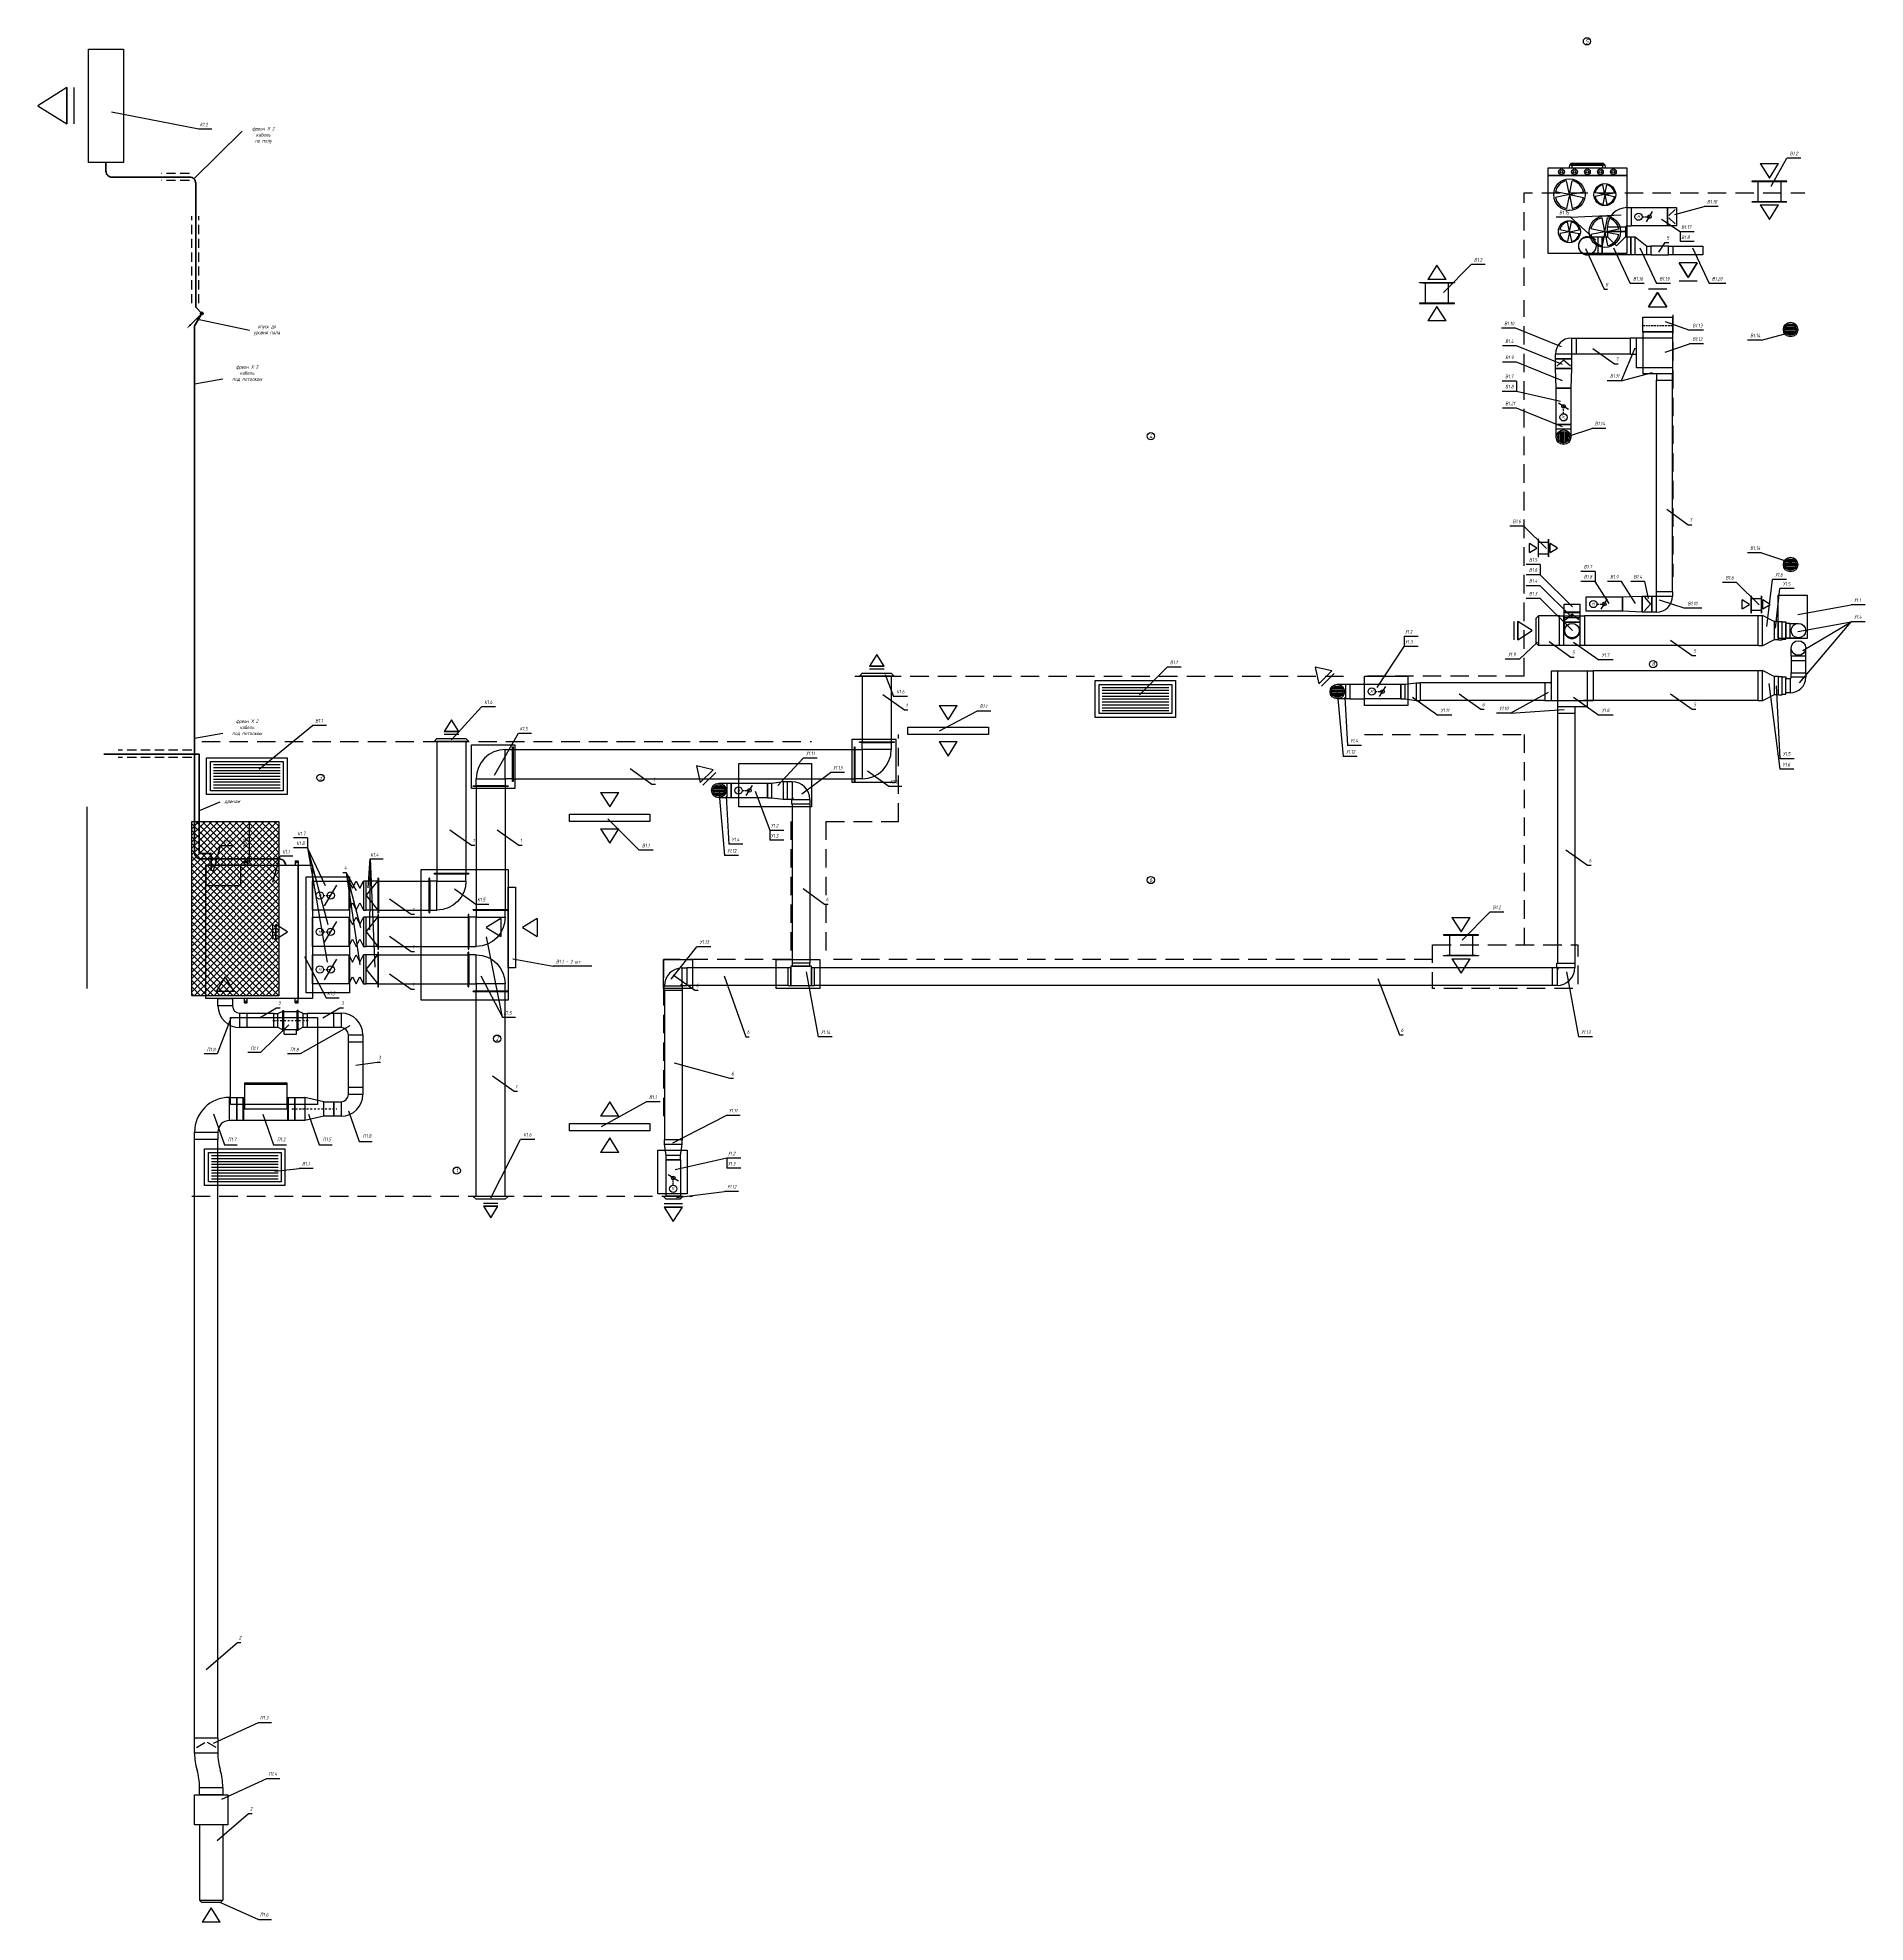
# Model space of a CAD drawing. Header units: millimetres. Extents: x -20430 to 47536, y -37310 to 23105.
# Drawn here: x 3390 to 15982, y -25173 to -12191 of the extents above; entities that cross this region are included whole.
import ezdxf
from ezdxf.enums import TextEntityAlignment as Align

# ---------------------------------------------------------------- set-up
doc = ezdxf.new("R2010")
doc.units = ezdxf.units.MM
doc.linetypes.add('DASHDOT', pattern=[25.4, 12.7, -6.35, 0, -6.35])
doc.linetypes.add('DASHED', pattern=[19.05, 12.7, -6.35])
for name, color, linetype in [('01 Черновое', 7, 'Continuous'), ('02 ОВиК', 7, 'Continuous'), ('07 Номера помещений', 7, 'Continuous'), ('08 Размеры', 7, 'Continuous')]:
    doc.layers.add(name, color=color, linetype=linetype)
doc.layers.add('04 Мебель', color=5, linetype='Continuous', plot=False)
doc.layers.add('100 noprint', color=2, linetype='Continuous', plot=False)
doc.styles.get("Standard").update_dxf_attribs({"font": 'Ubuntu-R.ttf'})
doc.styles.add('ГОСТ-ISOCPEUR', font='isocpeui.ttf', dxfattribs={"width": 0.8})
doc.dimstyles.new('ISO-25', dxfattribs={"dimtxt": 2.5, "dimasz": 2.5, "dimexe": 1.25, "dimexo": 0.625, "dimtad": 1, "dimtxsty": 'Standard', "dimcen": 2.5, "dimadec": 0, "dimazin": 0, "dimtfac": 1, "dimtmove": 0, "dimatfit": 3, "dimfxl": 1, "dimarcsym": 0})

# ---------------------------------------------------------------- blocks, each defined once
blk = doc.blocks.new('Решотка приток1')
at = {"color": 0, "linetype": 'Continuous', "lineweight": -2}
for p, q in [((-125, 0), (125, 0)), ((-125, -50), (125, -50)), ((-125, -50), (0, -250)), ((0, -250), (125, -50))]:
    blk.add_line(p, q, dxfattribs=at)
at = {"color": 0}
for p, q in [((-125, 0), (125, 0)), ((-125, -50), (0, -250)), ((125, -50), (-125, -50)), ((0, -250), (125, -50))]:
    blk.add_line(p, q, dxfattribs=at)
blk = doc.blocks.new('поворот 200х150')
at = {"color": 0}
for points in [[(50, -100), (0, -100), (0, 100), (50, 100)], [(50, 120), (52, 120), (52, -120), (50, -120)], [(0, -100), (0, -150), (-200, -150), (-200, -100)], [(-220, -152), (-220, -150), (20, -150), (20, -152)]]:
    blk.add_lwpolyline(points, close=True, dxfattribs=at)
blk.add_arc((0, -100), 200, 90, 180, dxfattribs=at)
blk = doc.blocks.new('*D156')
at = {"layer": '08 Размеры', "color": 0, "lineweight": -2}
for p, q in [((4521, -17590), (4860, -17590)), ((4850, -17870), (4850, -17610)), ((4549, -17890), (4860, -17890))]:
    blk.add_line(p, q, dxfattribs=at)
at = {"layer": '08 Размеры', "color": 0}
for points in [[(4853, -17610), (4846, -17610), (4850, -17590)], [(4846, -17870), (4853, -17870), (4850, -17890)]]:
    blk.add_solid(points, dxfattribs=at)
at = {"layer": 'Defpoints', "color": 0}
for p in [(4521, -17590), (4850, -17590), (4549, -17890)]:
    blk.add_point(p, dxfattribs=at)
at = {"layer": '08 Размеры', "color": 0, "insert": (4817, -17740), "char_height": 25, "attachment_point": 5, "rotation": 90}
blk.add_mtext('300', dxfattribs=at)
blk = doc.blocks.new('дроссель d200')
at = {"color": 0}
blk.add_line((-118, 29), (-32, 171), dxfattribs=at)
at = {"color": 0, "linetype": 'DASHED'}
blk.add_line((-125, 100), (-75, 100), dxfattribs=at)
at = {"color": 0, "flags": 128}
blk.add_lwpolyline([(-200, 0), (-200, 200), (50, 200), (50, 0)], close=True, dxfattribs=at)
at = {"color": 0}
for centre in [(-150, 100), (-75, 100)]:
    blk.add_circle(centre, 25, dxfattribs=at)
at = {"color": 0, "style": 'ГОСТ-ISOCPEUR', "width": 0.8}
blk.add_text('M', height=20, dxfattribs=at).set_placement((-150, 100), align=Align.MIDDLE_CENTER)
blk = doc.blocks.new('решетка переточная')
at = {"color": 0, "linetype": 'ByBlock', "lineweight": -2}
for p, q in [((2776, 6699), (2714, 6599)), ((2839, 6599), (2776, 6699)), ((2676, 6577), (2876, 6577)), ((2696, 6437), (2696, 6577)), ((2839, 6599), (2714, 6599)), ((2856, 6437), (2856, 6577)), ((2776, 6415), (2714, 6315)), ((2839, 6315), (2776, 6415)), ((2839, 6315), (2714, 6315))]:
    blk.add_line(p, q, dxfattribs=at)
for points in [[(2656, 6577), (2656, 6579), (2896, 6579), (2896, 6577)], [(2656, 6437), (2656, 6435), (2896, 6435), (2896, 6437)]]:
    blk.add_lwpolyline(points, close=True, dxfattribs=at)
blk = doc.blocks.new('Решотка вытяжная2')
at = {"color": 0, "lineweight": -2}
for p, q in [((-125, 0), (125, 0)), ((-125, 0), (125, 0)), ((-125, -250), (0, -50)), ((0, -50), (-125, -250)), ((-125, -250), (125, -250)), ((-125, -250), (125, -250)), ((0, -50), (125, -250)), ((125, -250), (0, -50))]:
    blk.add_line(p, q, dxfattribs=at)
blk = doc.blocks.new('тройник 122х60')
at = {"layer": '02 ОВиК', "color": 0, "flags": 128}
for points in [[(-185, -122), (-163, -122), (-163, 0), (-185, 0)], [(-163, 0), (-163, -133), (-22, -133), (-22, 0)], [(-22, -122), (0, -122), (0, 0), (-22, 0)], [(-153.5, -133), (-153.5, -155), (-31.5, -155), (-31.5, -133)]]:
    blk.add_lwpolyline(points, close=True, dxfattribs=at)
blk = doc.blocks.new('поворот 122х60 горизонтальный')
at = {"color": 0}
for points in [[(31, 31), (-1, 31), (-1, 155), (31, 155)], [(-124, 0), (-124, 32), (0, 32), (0, 0)]]:
    blk.add_lwpolyline(points, close=True, dxfattribs=at)
for radius in [122, 10]:
    blk.add_arc((-1, 32), radius, 90, 180, dxfattribs=at)
blk = doc.blocks.new('поворот d100 x 90')
at = {"color": 0}
for points in [[(-137, 107), (-137, 137), (-37, 137), (-37, 107)], [(0, 0), (-30, 0), (-30, 100), (0, 100)]]:
    blk.add_lwpolyline(points, close=True, dxfattribs=at)
for radius in [107, 7]:
    blk.add_arc((-30, 107), radius, 180, 270, dxfattribs=at)
blk = doc.blocks.new('тройник 204х60')
at = {"color": 0}
for p, q in [((0, 0), (288, 0)), ((0, -204), (0, 0)), ((42, 0), (42, -248)), ((246, 0), (246, -248)), ((288, 0), (288, -204)), ((0, -204), (288, -204)), ((246, -248), (42, -248))]:
    blk.add_line(p, q, dxfattribs=at)
blk = doc.blocks.new('переход d100 на 110х55')
at = {"color": 0, "linetype": 'Continuous', "lineweight": -2}
for p, q in [((0, 55), (137, 50)), ((0, -55), (0, 55)), ((137, 50), (137, -50)), ((137, -50), (0, -55))]:
    blk.add_line(p, q, dxfattribs=at)
blk = doc.blocks.new('клапан 110х55')
at = {"color": 0, "lineweight": -2}
for p in [(50, 47), (50, -47)]:
    blk.add_line(p, (10, 0), dxfattribs=at)
at = {"color": 0, "lineweight": -2, "flags": 128}
blk.add_lwpolyline([(66, -55), (0, -55), (0, 55), (66, 55)], close=True, dxfattribs=at)
blk = doc.blocks.new('решетка d100')
at = {"color": 0, "linetype": 'Continuous', "lineweight": -2}
for p, q in [((-40, 0), (40, 0)), ((-39, 10), (39, 10)), ((-35, 20), (35, 20)), ((-26, 30), (26, 30)), ((-39, -10), (39, -10)), ((-35, -20), (35, -20)), ((-26, -30), (26, -30))]:
    blk.add_line(p, q, dxfattribs=at)
for radius in [50, 40]:
    blk.add_circle((0, 0), radius, dxfattribs=at)
blk = doc.blocks.new('переход d200 на 200х150')
at = {"color": 0}
for p, q in [((100, 100), (20, 100)), ((20, 0), (100, 100)), ((20, 0), (100, -100)), ((100, -100), (20, -100))]:
    blk.add_line(p, q, dxfattribs=at)
for points in [[(0, -100), (20, -100), (20, 100), (0, 100)], [(100, -120), (102, -120), (102, 120), (100, 120)]]:
    blk.add_lwpolyline(points, close=True, dxfattribs=at)
blk = doc.blocks.new('переход d100 на 120х60')
at = {"color": 0}
for p, q in [((0, -50), (0, 50)), ((0, 50), (30, 50)), ((30, 50), (107, 61)), ((30, -50), (30, 50)), ((107, 61), (107, -61)), ((107, 61), (137, 61)), ((137, -61), (137, 61)), ((0, -50), (30, -50)), ((30, -50), (107, -61)), ((107, -61), (137, -61))]:
    blk.add_line(p, q, dxfattribs=at)
blk = doc.blocks.new('дроссель d100')
at = {"color": 0}
for p, q in [((0, 0), (0, 100)), ((0, 100), (250, 100)), ((250, 0), (0, 0)), ((103, 15), (147, 85)), ((250, 100), (250, 0))]:
    blk.add_line(p, q, dxfattribs=at)
at = {"color": 0, "linetype": 'DASHED'}
blk.add_line((75, 50), (125, 50), dxfattribs=at)
at = {"color": 0}
for centre, radius in [((50, 50), 25), ((125, 50), 12.5)]:
    blk.add_circle(centre, radius, dxfattribs=at)
at = {"color": 0, "style": 'ГОСТ-ISOCPEUR', "width": 0.8}
blk.add_text('M', height=20, dxfattribs=at).set_placement((50, 50), align=Align.MIDDLE_CENTER)
blk = doc.blocks.new('поворот 110х50 горизонтальный')
at = {"color": 0, "lineweight": -2}
for p, q in [((111, 143), (111, 0)), ((111, 143), (143, 143)), ((143, 143), (143, 32)), ((143, 32), (0, 32)), ((0, 0), (0, 32)), ((111, 0), (0, 0))]:
    blk.add_line(p, q, dxfattribs=at)
blk.add_arc((111, 32), 111, 90, 180, dxfattribs=at)
blk = doc.blocks.new('поворот d125 x 90')
at = {"color": 0}
for p, q in [((134, 164), (164, 164)), ((134, 164), (134, 39)), ((164, 164), (164, 39)), ((0, 0), (0, 30)), ((125, 30), (0, 30)), ((125, 0), (0, 0)), ((125, 0), (125, 30)), ((134, 39), (164, 39))]:
    blk.add_line(p, q, dxfattribs=at)
for radius in [134, 9]:
    blk.add_arc((134, 30), radius, 90, 180, dxfattribs=at)
blk = doc.blocks.new('поворот d150 x 90')
at = {"color": 0, "flags": 128}
for points in [[(80, 130), (80, 290), (130, 290), (130, 130)], [(0, 0), (-160, 0), (-160, 50), (0, 50)]]:
    blk.add_lwpolyline(points, close=True, dxfattribs=at)
at = {"color": 0}
for radius in [240, 80]:
    blk.add_arc((80, 50), radius, 90, 180, dxfattribs=at)
blk = doc.blocks.new('АП 500х200')
at = {"color": 0, "lineweight": -2}
for p, q in [((-507, 207), (-47, 207)), ((-507, 187), (-47, 187)), ((-507, 167), (-47, 167)), ((-507, 147), (-47, 147)), ((-507, 127), (-47, 127)), ((-507, 107), (-47, 107)), ((-507, 87), (-47, 87)), ((-507, 67), (-47, 67)), ((-507, 47), (-47, 47))]:
    blk.add_line(p, q, dxfattribs=at)
for points in [[(-554, 0), (-554, 254), (0, 254), (0, 0)], [(-527, 27), (-527, 227), (-27, 227), (-27, 27)]]:
    blk.add_lwpolyline(points, close=True, dxfattribs=at)
blk = doc.blocks.new('АП 500х200 разрез')
at = {"color": 0}
for p, q in [((-339.5, 200), (-214.5, 200)), ((-339.5, 200), (-277, 100)), ((-277, 100), (-214.5, 200)), ((-339.5, -50), (-214.5, -50)), ((-339.5, -50), (-277, -150)), ((-277, -150), (-214.5, -50))]:
    blk.add_line(p, q, dxfattribs=at)
at = {"color": 0, "flags": 128}
blk.add_lwpolyline([(-554, 0), (-554, 50), (0, 50), (0, 0)], close=True, dxfattribs=at)

msp = doc.modelspace()

# ---------------------------------------------------------------- hatches: boundary and pattern name
h = msp.add_hatch(color=256)
edge = h.paths.add_edge_path()
edge.add_arc((4521.2, -14090.5), 10, 0, 360)
at = {"layer": '100 noprint', "lineweight": -2, "ltscale": 10}
h = msp.add_hatch(dxfattribs=at)
h.set_pattern_fill('ANSI37', color=256, scale=10, style=0)
h.paths.add_polyline_path([(4451.2, -17590.5), (5051.2, -17590.5), (5051.2, -18790.5), (4451.2, -18790.5)])

# ---------------------------------------------------------------- linework, layer by layer
at = {"linetype": 'ByBlock', "lineweight": -2}
msp.add_lwpolyline([(4444.8, -14167), (4521.2, -14090.5)], dxfattribs=at)
msp.add_circle((4521.2, -14090.5), 10)
msp.add_solid([(4449.5, -14171.7), (4416.5, -14195.3), (4440, -14162.3)])
at = {"layer": '01 Черновое', "color": 1, "linetype": 'DASHED', "ltscale": 10}
for p, q in [((13631.2, -16590.5), (13631.2, -14000.5)), ((14656.2, -14100.5), (14656.2, -15905.5)), ((9021.2, -16590.5), (12431.2, -16590.5)), ((13631.2, -16590.5), (12531.2, -16590.5)), ((9321.2, -17590.5), (9321.2, -16990.5)), ((12531.2, -16990.5), (13631.2, -16990.5)), ((13631.2, -16990.5), (13631.2, -18440.5)), ((4521.2, -17040.5), (8721.2, -17040.5)), ((8579.2, -17590.5), (8579.2, -18540.5)), ((8821.2, -17590.5), (8821.2, -18540.5)), ((8821.2, -17590.5), (9321.2, -17590.5)), ((7701.2, -18540.5), (7701.2, -19670.5)), ((8579.2, -18540.5), (7701.2, -18540.5)), ((13001.2, -18540.5), (8821.2, -18540.5)), ((4451.2, -20170.5), (7901.2, -20170.5))]:
    msp.add_line(p, q, dxfattribs=at)
at = {"layer": '01 Черновое', "color": 1, "linetype": 'DASHED', "ltscale": 10, "flags": 128}
msp.add_lwpolyline([(13631.2, -13900.5), (13631.2, -13261), (15566.2, -13261)], dxfattribs=at)
msp.add_lwpolyline([(13001.2, -18440.5), (14001.2, -18440.5), (14001.2, -18740.5), (13001.2, -18740.5)], close=True, dxfattribs=at)
at = {"layer": '02 ОВиК'}
for p, q in [((4800.1, -12835.2), (4467.1, -13164.7)), ((15334.3, -13214.4), (15442, -13022.2)), ((15538.9, -13022.2), (15442, -13022.2)), ((14668.6, -13408.9), (14871.4, -13355.3)), ((14968.3, -13355.3), (14871.4, -13355.3)), ((13950.1, -13428.4), (13853.2, -13428.4)), ((13950.1, -13428.4), (14300.5, -13410.6)), ((13950.1, -13428.4), (14125.1, -13586.1)), ((14577.1, -13440.5), (14707, -13526.3)), ((14707, -13526.3), (14803.9, -13526.3)), ((14707, -13526.3), (14707, -13596.3)), ((14803.9, -13596.3), (14707, -13596.3)), ((13075.1, -13947.2), (13266, -13754.9)), ((13362.9, -13754.9), (13266, -13754.9)), ((14247.9, -13639.1), (14362.4, -13884.9)), ((14429.4, -13639.1), (14543.8, -13884.9)), ((14790.8, -13639.1), (14905.2, -13884.9)), ((14459.3, -13884.9), (14362.4, -13884.9)), ((14640.7, -13884.9), (14543.8, -13884.9)), ((15021.6, -13884.9), (14905.2, -13884.9)), ((4483, -14128.7), (4850.7, -14206.1)), ((14603.5, -14147.5), (14771.4, -14207.1)), ((13571.4, -14192.7), (13474.5, -14192.7)), ((13888, -14321.8), (13571.4, -14192.7)), ((14868.3, -14207.1), (14771.4, -14207.1)), ((15266.2, -14274.8), (15169.3, -14274.8)), ((15266.2, -14274.8), (15481, -14217.7)), ((13578.3, -14314.4), (13481.4, -14314.4)), ((13894.9, -14443.5), (13578.3, -14314.4)), ((14395.1, -14330.6), (14300.3, -14554.6)), ((14603.5, -14357.1), (14771.4, -14300)), ((14868.3, -14300), (14771.4, -14300)), ((13578.3, -14425.8), (13481.4, -14425.8)), ((13894.9, -14555), (13578.3, -14425.8)), ((14300.3, -14554.6), (14515.1, -14497.5)), ((4471.2, -14575.5), (4664.8, -14540.7)), ((13577.9, -14557.5), (13481, -14557.5)), ((13577.9, -14627.5), (13481, -14627.5)), ((13577.9, -14557.5), (13577.9, -14627.5)), ((13883.1, -14697.1), (13577.9, -14627.5)), ((14300.3, -14554.6), (14203.4, -14554.6)), ((13578.3, -14743.7), (13481.4, -14743.7)), ((13894.9, -14872.8), (13578.3, -14743.7)), ((13930.4, -14939.4), (14098.3, -14882.3)), ((14195.2, -14882.3), (14098.3, -14882.3)), ((13629.3, -15556), (13532.4, -15556)), ((13785.3, -15710.3), (13629.3, -15556)), ((13742, -15820.8), (13645.1, -15820.8)), ((13742, -15820.8), (13742, -15890.8)), ((15266.2, -15739.7), (15169.3, -15739.7)), ((15266.2, -15739.7), (15481, -15810.5)), ((13742, -15890.8), (13645.1, -15890.8)), ((13742, -15966.5), (13645.1, -15966.5)), ((13963.9, -16110.8), (13742, -15890.8)), ((13963.9, -16186.5), (13742, -15966.5)), ((14119.8, -15867.9), (14022.9, -15867.9)), ((14119.8, -15937.9), (14022.9, -15937.9)), ((14119.8, -15867.9), (14119.8, -15937.9)), ((14217.4, -16087.9), (14119.8, -15937.9)), ((14301.6, -15937.9), (14204.7, -15937.9)), ((14399.2, -16087.9), (14301.6, -15937.9)), ((14462.7, -15937.9), (14365.8, -15937.9)), ((14488.5, -16053.7), (14462.7, -15937.9)), ((15095.6, -15944.3), (14998.7, -15944.3)), ((15251.7, -16098.6), (15095.6, -15944.3)), ((15304.1, -16247.3), (15342, -15923.3)), ((15438.9, -15923.3), (15342, -15923.3)), ((13742, -16053.6), (13645.1, -16053.6)), ((13963.9, -16273.7), (13742, -16053.6)), ((14562.6, -16063.2), (14738.3, -16121.3)), ((15362.3, -16258.1), (15394.1, -15986.4)), ((15491, -15986.4), (15394.1, -15986.4)), ((13731.2, -16173.5), (13713.2, -16191.5)), ((13713.2, -16191.5), (13713.2, -16359.5)), ((13731.2, -16173.5), (13731.2, -16377.5)), ((13874.2, -16173.5), (13731.2, -16173.5)), ((13874.2, -16377.5), (13874.2, -16173.5)), ((13874.2, -16173.5), (14048.2, -16173.5)), ((13904.2, -16377.5), (13904.2, -16173.5)), ((13906.2, -16217.5), (14016.2, -16217.5)), ((14018.2, -16377.5), (14018.2, -16173.5)), ((14048.2, -16173.5), (14048.2, -16377.5)), ((15244.2, -16173.5), (14048.2, -16173.5)), ((14855.8, -16121.3), (14738.3, -16121.3)), ((15244.2, -16379.5), (15244.2, -16171.5)), ((15244.2, -16171.5), (15274.2, -16171.5)), ((15274.2, -16379.5), (15274.2, -16171.5)), ((15354.2, -16213), (15274.2, -16171.5)), ((15384.2, -16213), (15354.2, -16213)), ((15354.2, -16213), (15354.2, -16338)), ((15384.2, -16338), (15384.2, -16213)), ((15384.2, -16213), (15409.2, -16213)), ((15384.2, -16338), (15384.2, -16213)), ((15409.2, -16213), (15409.2, -16215.5)), ((15409.2, -16335.5), (15409.2, -16215.5)), ((15409.2, -16215.5), (15434.2, -16215.5)), ((15434.2, -16215.5), (15434.2, -16225.5)), ((15434.2, -16215.5), (15434.2, -16225.5)), ((15434.2, -16325.5), (15434.2, -16225.5)), ((15464.2, -16225.5), (15521.2, -16225.5)), ((15517.5, -16165.3), (15885.2, -16098.9)), ((15517.5, -16281.3), (15885.2, -16214.9)), ((15528.8, -16635.7), (15885.2, -16214.9)), ((15550.7, -16411.6), (15885.2, -16214.9)), ((15982.1, -16098.9), (15885.2, -16098.9)), ((15982.1, -16214.9), (15885.2, -16214.9)), ((12804, -16314.2), (12900.9, -16314.2)), ((12804, -16314.2), (12804, -16384.2)), ((13724, -16354.6), (13598.5, -16472)), ((13971.1, -16354.6), (14146.9, -16477.1)), ((15354.2, -16338), (15274.2, -16379.5)), ((15384.2, -16338), (15354.2, -16338)), ((15384.2, -16338), (15409.2, -16338)), ((15409.2, -16335.5), (15434.2, -16335.5)), ((15409.2, -16338), (15409.2, -16335.5)), ((15434.2, -16325.5), (15434.2, -16315.5)), ((15434.2, -16335.5), (15434.2, -16325.5)), ((15464.2, -16325.5), (15521.2, -16325.5)), ((12618.9, -16667), (12804, -16384.2)), ((12900.9, -16384.2), (12804, -16384.2)), ((13598.5, -16472), (13501.6, -16472)), ((13731.2, -16377.5), (13713.2, -16359.5)), ((13874.2, -16377.5), (13731.2, -16377.5)), ((14048.2, -16377.5), (13874.2, -16377.5)), ((15244.2, -16377.5), (14048.2, -16377.5)), ((14243.8, -16477.1), (14146.9, -16477.1)), ((15274.2, -16379.5), (15244.2, -16379.5)), ((15471.2, -16452.5), (15471.2, -16395.5)), ((15471.2, -16482.5), (15471.2, -16567.4)), ((15571.2, -16567.4), (15571.2, -16395.5)), ((9230.1, -16577.5), (9287.1, -16728.7)), ((10980.6, -16719.1), (11171.5, -16526.8)), ((11268.4, -16526.8), (11171.5, -16526.8)), ((15244.2, -16552.4), (14107.2, -16552.4)), ((15244.2, -16758.4), (15244.2, -16550.4)), ((15244.2, -16550.4), (15274.2, -16550.4)), ((15274.2, -16758.4), (15274.2, -16550.4)), ((15354.2, -16591.9), (15274.2, -16550.4)), ((15384.2, -16591.9), (15354.2, -16591.9)), ((15354.2, -16591.9), (15354.2, -16716.9)), ((15384.2, -16716.9), (15384.2, -16591.9)), ((15384.2, -16591.9), (15409.2, -16591.9)), ((15384.2, -16716.9), (15384.2, -16591.9)), ((15409.2, -16591.9), (15409.2, -16594.4)), ((15409.2, -16714.4), (15409.2, -16594.4)), ((15409.2, -16594.4), (15434.2, -16594.4)), ((15434.2, -16594.4), (15434.2, -16604.4)), ((15434.2, -16594.4), (15434.2, -16604.4)), ((15434.2, -16704.4), (15434.2, -16604.4)), ((9384, -16728.7), (9287.1, -16728.7)), ((12344.2, -16695.4), (12384.3, -17143.7)), ((12395.1, -16733.8), (12414.3, -17066.6)), ((12861.7, -16734.9), (13037.5, -16857.5)), ((13775.2, -16634.4), (12918.2, -16634.4)), ((13538.4, -16844.1), (13800.1, -16700.4)), ((13971.1, -16734.9), (14146.9, -16857.5)), ((15354.2, -16716.9), (15274.2, -16758.4)), ((15317.5, -16639.4), (15393.2, -17230.9)), ((15384.2, -16716.9), (15354.2, -16716.9)), ((15367.6, -16655.2), (15394.1, -17157.9)), ((15384.2, -16716.9), (15409.2, -16716.9)), ((15409.2, -16714.4), (15434.2, -16714.4)), ((15409.2, -16716.9), (15409.2, -16714.4)), ((15434.2, -16704.4), (15434.2, -16694.4)), ((15434.2, -16714.4), (15434.2, -16704.4)), ((6241.2, -17028.6), (6447.6, -16800.8)), ((6544.5, -16800.8), (6447.6, -16800.8)), ((9602.6, -16965.7), (9861, -16829.4)), ((9957.9, -16829.4), (9861, -16829.4)), ((13775.2, -16756.4), (12918.2, -16756.4)), ((13134.4, -16857.5), (13037.5, -16857.5)), ((13538.4, -16844.1), (13441.5, -16844.1)), ((13538.4, -16844.1), (13907.2, -16818.7)), ((13861.2, -16844.4), (13861.2, -18565.5)), ((13981.2, -16844.4), (13981.2, -18565.5)), ((15244.2, -16756.4), (14040.6, -16756.4)), ((14243.8, -16857.5), (14146.9, -16857.5)), ((15274.2, -16758.4), (15244.2, -16758.4)), ((4471.2, -17015.9), (4664.8, -16981.1)), ((4916.6, -17230.8), (5283.1, -16929.7)), ((5380, -16929.7), (5283.1, -16929.7)), ((12511.2, -17066.6), (12414.3, -17066.6)), ((8489, -17341.8), (8664.8, -17153.9)), ((8655.7, -17400.6), (8851.5, -17253.1)), ((8761.7, -17153.9), (8664.8, -17153.9)), ((8948.4, -17253.1), (8851.5, -17253.1)), ((12481.2, -17143.7), (12384.3, -17143.7)), ((15490.1, -17230.9), (15393.2, -17230.9)), ((15491, -17157.9), (15394.1, -17157.9)), ((8082.2, -17376.5), (8122.3, -17824.9)), ((8334.1, -17381.2), (8434.6, -17649.2)), ((4646.1, -17456.3), (4502.2, -17517.7)), ((8133.1, -17415), (8152.3, -17747.7)), ((8589.2, -17470.5), (8589.2, -18565.5)), ((8711.2, -17470.5), (8711.2, -18565.5)), ((7318.8, -17573.2), (7533.9, -17788.6)), ((8434.6, -17649.2), (8531.5, -17649.2)), ((8434.6, -17649.2), (8434.6, -17719.2)), ((5249.9, -17703), (5153, -17703)), ((5249.9, -17773), (5153, -17773)), ((5249.9, -17703), (5249.9, -17773)), ((5374.1, -18033.8), (5249.9, -17773)), ((5249.9, -17773), (5388.8, -18299)), ((5249.9, -17773), (5385.2, -18559.8)), ((8249.2, -17747.7), (8152.3, -17747.7)), ((8531.5, -17719.2), (8434.6, -17719.2)), ((5681.3, -17848.6), (5677.3, -18335.6)), ((5681.3, -17848.6), (5712.3, -18593.9)), ((7630.8, -17788.6), (7533.9, -17788.6)), ((8219.2, -17824.9), (8122.3, -17824.9)), ((5492, -17941.2), (5516, -17941.2)), ((5585.7, -18067.9), (5516, -17941.2)), ((5516, -17941.2), (5614.7, -18321.4)), ((5516, -17941.2), (5608.9, -18577.1)), ((13204, -18406.8), (13394.9, -18214.5)), ((13491.8, -18214.5), (13394.9, -18214.5)), ((6592.7, -18938.4), (6481.7, -18384.9)), ((6664.5, -18536.7), (6941.5, -18588.1)), ((7754.9, -18676.9), (7932.1, -18454)), ((8029, -18454), (7932.1, -18454)), ((7209.1, -18588.1), (6941.5, -18588.1)), ((8557.7, -18598.5), (7862.2, -18598.5)), ((8685.7, -18626), (8767, -19074.4)), ((13826.2, -18598.5), (8742.7, -18598.5)), ((13923.8, -18626), (14005.1, -19074.4)), ((7708.2, -18753.5), (7708.2, -19783.5)), ((7830.2, -18753.5), (7830.2, -19783.5)), ((8557.7, -18720.5), (7862.2, -18720.5)), ((13826.2, -18720.5), (8742.7, -18720.5)), ((8863.9, -19074.4), (8767, -19074.4)), ((14102, -19074.4), (14005.1, -19074.4)), ((7274.5, -19691.8), (7583, -19521.6)), ((7679.9, -19521.6), (7583, -19521.6)), ((7766.2, -19802.8), (8132.7, -19615)), ((8229.6, -19615), (8132.7, -19615)), ((6511.2, -20182.4), (6717.6, -19779.8)), ((6814.5, -19779.8), (6717.6, -19779.8)), ((5024.4, -19999.9), (5192.2, -19980.9)), ((5289.1, -19980.9), (5192.2, -19980.9)), ((7783.1, -19988.3), (8138.8, -19907.9)), ((8138.8, -19907.9), (8235.7, -19907.9)), ((8138.8, -19907.9), (8138.8, -19977.9)), ((8235.7, -19977.9), (8138.8, -19977.9)), ((7700.7, -20170.5), (7837.7, -20170.5)), ((7700.7, -20170.5), (7718.7, -20188.5)), ((7718.7, -20188.5), (7819.7, -20188.5)), ((7791.2, -20180.9), (8122.3, -20138.5)), ((7837.7, -20170.5), (7819.7, -20188.5)), ((8219.2, -20138.5), (8122.3, -20138.5))]:
    msp.add_line(p, q, dxfattribs=at)
at = {"layer": '02 ОВиК', "color": 1, "linetype": 'DASHED', "ltscale": 5}
for p, q in [((4436.1, -13126), (4243.8, -13126)), ((4436.1, -13176), (4243.8, -13176)), ((4451.2, -14020.5), (4451.2, -13420.5)), ((4501.2, -14020.5), (4501.2, -13420.5)), ((4451.2, -17099), (3945.6, -17099)), ((4451.2, -17149), (3945.6, -17149))]:
    msp.add_line(p, q, dxfattribs=at)
at = {"layer": '02 ОВиК', "color": 6}
for p, q in [((14370, -13362), (14620, -13362)), ((14620, -13362), (14620, -13487)), ((14620, -13487), (14370, -13487)), ((14473.4, -13459.8), (14516.7, -13389.2)), ((14671.8, -13375), (14629.4, -13417.3)), ((14671.8, -13474), (14629.4, -13431.7)), ((14067.5, -13563), (14169, -13563)), ((14139, -13563), (14139, -13688)), ((14169, -13563), (14169, -13688)), ((14169, -13688), (14169, -13563)), ((14169, -13563), (14206, -13563)), ((14206, -13526), (14206, -13563)), ((14206, -13526), (14330, -13526)), ((14206, -13563), (14268, -13625)), ((14268, -13625), (14330, -13563)), ((14330, -13526), (14330, -13563)), ((14330, -13563), (14367, -13563)), ((14367, -13563), (14367, -13688)), ((14367, -13688), (14367, -13563)), ((14367, -13563), (14397, -13563)), ((14397, -13563), (14477, -13628)), ((14397, -13688), (14397, -13563)), ((14477, -13688), (14477, -13628)), ((14477, -13628), (14507, -13628)), ((14507, -13688), (14507, -13628)), ((14625.2, -13628), (14507, -13628)), ((14659.2, -13688), (14659.2, -13628)), ((14169, -13688), (14067.5, -13688)), ((14367, -13688), (14169, -13688)), ((14507, -13688), (14367, -13688)), ((14507, -13688), (14625.2, -13688)), ((14449.2, -14115.5), (14653.2, -14115.5)), ((14449.2, -14175.5), (14449.2, -14115.5)), ((14653.2, -14115.5), (14653.2, -14175.5)), ((13990.2, -14260.5), (14361.2, -14260.5)), ((14361.2, -14370.5), (13990.2, -14370.5)), ((14543.2, -16005.5), (14543.2, -14550.5)), ((14653.2, -16005.5), (14653.2, -14550.5)), ((13853.2, -14943.5), (13853.2, -14856.5)), ((13853.2, -14856.5), (13953.2, -14856.5)), ((13853.2, -14886.5), (13953.2, -14886.5)), ((13953.2, -14856.5), (13953.2, -14943.5)), ((13906.2, -16187.5), (13906.2, -16275.5)), ((13914.2, -16201.9), (13961.2, -16161.7)), ((14008.3, -16201.9), (13961.2, -16161.7)), ((14016.2, -16187.5), (14016.2, -16275.5))]:
    msp.add_line(p, q, dxfattribs=at)
at = {"layer": '02 ОВиК', "color": 6, "linetype": 'DASHED'}
for p, q in [((14445, -13424.5), (14495, -13424.5)), ((14653.2, -14175.5), (14449.2, -14175.5))]:
    msp.add_line(p, q, dxfattribs=at)
at = {"layer": '02 ОВиК', "color": 1}
for p, q in [((13906.2, -16217.5), (14016.2, -16217.5)), ((4832.3, -18910.5), (5015.8, -18910.5)), ((5015.8, -18910.5), (5015.8, -19010.5)), ((5015.8, -18912.7), (5043.8, -18912.7)), ((5043.8, -18912.7), (5079, -18896.2)), ((5043.8, -19008.2), (5043.8, -18912.7)), ((5079, -19029.2), (5079, -18891.7)), ((5079, -18891.7), (5085.1, -18891.7)), ((5085.1, -19029.2), (5085.1, -18891.7)), ((5085.1, -18898.2), (5178.5, -18898.2)), ((5178.5, -19029.2), (5178.5, -18891.7)), ((5184.6, -18891.7), (5178.5, -18891.7)), ((5184.6, -19029.2), (5184.6, -18891.7)), ((5219.8, -18912.7), (5184.6, -18896.2)), ((5219.8, -19008.2), (5219.8, -18912.7)), ((5219.8, -19008.2), (5219.8, -18912.7)), ((5219.8, -18912.7), (5247.8, -18912.7)), ((5247.8, -18910.5), (5247.8, -19010.5)), ((5247.8, -18910.5), (5431.2, -18910.5)), ((5015.8, -19010.5), (4832.3, -19010.5)), ((5015.8, -19008.2), (5043.8, -19008.2)), ((5043.8, -19008.2), (5079, -19024.8)), ((5079, -19029.2), (5085.1, -19029.2)), ((5085.1, -19022.8), (5178.5, -19022.8)), ((5089.2, -19055.5), (5089.2, -19022.8)), ((5089.2, -19055.5), (5174.3, -19055.5)), ((5174.3, -19055.5), (5174.3, -19022.8)), ((5184.6, -19029.2), (5178.5, -19029.2)), ((5219.8, -19008.2), (5184.6, -19024.8)), ((5219.8, -19008.2), (5247.8, -19008.2)), ((5431.2, -19010.5), (5247.8, -19010.5)), ((5531.2, -19420.5), (5531.2, -19110.5)), ((5631.2, -19110.5), (5631.2, -19420.5)), ((4816.2, -19390.5), (5106.2, -19390.5)), ((4816.2, -19390.5), (4816.2, -19570.5)), ((4816.2, -19400.5), (5106.2, -19400.5)), ((5106.2, -19390.5), (5106.2, -19570.5)), ((4761.2, -19650.5), (4761.2, -19490.5)), ((4761.2, -19490.5), (4816.2, -19490.5)), ((4761.2, -19650.5), (4761.2, -19490.5)), ((4806.2, -19650.5), (4806.2, -19490.5)), ((4811.2, -19650.5), (4811.2, -19490.5)), ((4816.2, -19570.5), (5106.2, -19570.5)), ((5106.2, -19490.5), (5161.2, -19490.5)), ((5111.2, -19490.5), (5111.2, -19650.5)), ((5116.2, -19490.5), (5116.2, -19650.5)), ((5161.2, -19490.5), (5161.2, -19650.5)), ((5361.2, -19520.5), (5231.2, -19490.5)), ((5161.2, -19650.5), (4761.2, -19650.5)), ((5361.2, -19620.5), (5231.2, -19650.5)), ((4471.2, -23901.6), (4471.2, -19780.5)), ((4631.2, -23901.6), (4631.2, -19780.5)), ((4483.4, -23968.8), (4542.8, -23935.4)), ((4619.1, -23968.8), (4559.7, -23935.4)), ((4505.7, -24244.5), (4505.7, -24241)), ((4665.7, -24244.5), (4665.7, -24241)), ((4505.7, -24500.5), (4505.7, -25020.5)), ((4665.7, -24500.5), (4665.7, -25020.5)), ((4585.7, -25073), (4523.2, -25173)), ((4648.2, -25173), (4523.2, -25173)), ((4648.2, -25173), (4585.7, -25073))]:
    msp.add_line(p, q, dxfattribs=at)
at = {"layer": '02 ОВиК', "color": 5}
for p, q in [((9051.2, -16588.5), (9071.2, -16568.5)), ((9071.2, -16568.5), (9271.2, -16568.5)), ((9071.2, -16590.5), (9071.2, -17041.5)), ((9071.2, -16590.5), (9271.2, -16590.5)), ((9291.2, -16588.5), (9271.2, -16568.5)), ((9271.2, -16590.5), (9271.2, -17041.5)), ((6121.2, -17038.5), (6141.2, -17018.5)), ((6141.2, -17018.5), (6341.2, -17018.5)), ((6141.2, -17040.5), (6141.2, -17946.5)), ((6361.2, -17038.5), (6341.2, -17018.5)), ((6341.2, -17040.5), (6341.2, -17946.5)), ((6665.2, -17095.5), (9017.2, -17095.5)), ((6411.2, -17349.5), (6411.2, -18196.5)), ((6611.2, -17349.5), (6611.2, -18196.5)), ((6665.2, -17295.5), (9017.2, -17295.5)), ((4814.1, -17860.5), (4814.1, -17890.5)), ((4814.1, -17860.5), (4834.1, -17860.5)), ((4834.1, -17860.5), (4834.1, -17890.5)), ((5164.1, -17860.5), (5184.1, -17860.5)), ((5164.1, -17860.5), (5164.1, -17890.5)), ((5184.1, -17860.5), (5184.1, -17890.5)), ((5738.1, -18000.5), (6087.2, -18000.5)), ((5738.1, -18200.5), (6087.2, -18200.5)), ((5738.1, -18250.5), (6357.2, -18250.5)), ((5738.1, -18450.5), (6357.2, -18450.5)), ((5738.1, -18509.6), (6357.2, -18509.6)), ((4682.3, -18660.4), (4619.8, -18760.4)), ((4744.8, -18760.4), (4682.3, -18660.4)), ((4744.8, -18760.4), (4619.8, -18760.4)), ((4814.1, -18840.5), (4814.1, -18810.5)), ((4834.1, -18840.5), (4834.1, -18810.5)), ((5164.1, -18840.5), (5164.1, -18810.5)), ((5184.1, -18840.5), (5184.1, -18810.5)), ((5738.1, -18709.6), (6357.2, -18709.6)), ((6411.2, -20170.5), (6411.2, -18763.6)), ((6611.2, -20170.5), (6611.2, -18763.6)), ((4814.1, -18840.5), (4834.1, -18840.5)), ((5164.1, -18840.5), (5184.1, -18840.5)), ((6391.2, -20172.5), (6411.2, -20192.5)), ((6611.2, -20192.5), (6411.2, -20192.5)), ((6631.2, -20172.5), (6611.2, -20192.5))]:
    msp.add_line(p, q, dxfattribs=at)
at = {"layer": '02 ОВиК', "linetype": 'Continuous', "lineweight": -2}
for p, q in [((12344.2, -16645.4), (12431.2, -16645.4)), ((12431.2, -16745.4), (12344.2, -16745.4)), ((12401.2, -16645.4), (12401.2, -16745.4)), ((12431.2, -16645.4), (12431.2, -16745.4)), ((12431.2, -16645.4), (12531.2, -16645.4)), ((12431.2, -16745.4), (12531.2, -16745.4)), ((8082.2, -17326.5), (8169.2, -17326.5)), ((8139.2, -17326.5), (8139.2, -17426.5)), ((8169.2, -17326.5), (8169.2, -17426.5)), ((8169.2, -17426.5), (8082.2, -17426.5))]:
    msp.add_line(p, q, dxfattribs=at)
at = {"layer": '02 ОВиК', "color": 1, "linetype": 'DASHDOT'}
for p, q in [((5010.8, -18960.5), (5252.8, -18960.5)), ((5141.2, -19570.5), (5451.2, -19570.5))]:
    msp.add_line(p, q, dxfattribs=at)
at = {"layer": '02 ОВиК', "color": 5}
for points in [[(3981.2, -13050.5), (3740.2, -13050.5), (3740.2, -12270.5), (3981.2, -12270.5)], [(9051.2, -16590.5), (9051.2, -16588.5), (9291.2, -16588.5), (9291.2, -16590.5)], [(6121.2, -17040.5), (6121.2, -17038.5), (6361.2, -17038.5), (6361.2, -17040.5)], [(6663.2, -17075.5), (6665.2, -17075.5), (6665.2, -17315.5), (6663.2, -17315.5)], [(9017.2, -17075.5), (9019.2, -17075.5), (9019.2, -17315.5), (9017.2, -17315.5)], [(9051.2, -17043.5), (9051.2, -17041.5), (9291.2, -17041.5), (9291.2, -17043.5)], [(6391.2, -17349.5), (6391.2, -17347.5), (6631.2, -17347.5), (6631.2, -17349.5)], [(4549.1, -17890.5), (5184.1, -17890.5), (5184.1, -18810.5), (4549.1, -18810.5)], [(4549.1, -17890.5), (4549.1, -18030.7), (4789.3, -18030.7), (4789.3, -17890.5)], [(5284.1, -17890.5), (5284.1, -18810.5), (5184.1, -18810.5), (5184.1, -17890.5)], [(5738.1, -18220.5), (5736.1, -18220.5), (5736.1, -17980.5), (5738.1, -17980.5)], [(6089.2, -18220.5), (6087.2, -18220.5), (6087.2, -17980.5), (6089.2, -17980.5)], [(6121.2, -17948.5), (6121.2, -17946.5), (6361.2, -17946.5), (6361.2, -17948.5)], [(5736.1, -18470.5), (5738.1, -18470.5), (5738.1, -18230.5), (5736.1, -18230.5)], [(6357.2, -18470.5), (6359.2, -18470.5), (6359.2, -18230.5), (6357.2, -18230.5)], [(6391.2, -18198.5), (6391.2, -18196.5), (6631.2, -18196.5), (6631.2, -18198.5)], [(5736.1, -18729.6), (5738.1, -18729.6), (5738.1, -18489.6), (5736.1, -18489.6)], [(6359.2, -18729.6), (6357.2, -18729.6), (6357.2, -18489.6), (6359.2, -18489.6)], [(6391.2, -18763.6), (6391.2, -18761.6), (6631.2, -18761.6), (6631.2, -18763.6)], [(6391.2, -20172.5), (6391.2, -20170.5), (6631.2, -20170.5), (6631.2, -20172.5)]]:
    msp.add_lwpolyline(points, close=True, dxfattribs=at)
at = {"layer": '02 ОВиК'}
for points in [[(3897.7, -12703), (4501.4, -12819), (4590.2, -12819)], [(14559.1, -13668.5), (14604, -13602.1), (14628.1, -13602.1)], [(14054, -13642.5), (14182.5, -13924.3), (14206.6, -13924.3)], [(14105.9, -14331.5), (14254.6, -14437.7), (14278.7, -14437.7)], [(14613.6, -15440), (14762.4, -15546.1), (14786.4, -15546.1)], [(13803.6, -16351.3), (13952.4, -16457.4), (13976.4, -16457.4)], [(14640.7, -16341), (14789.4, -16447.2), (14813.5, -16447.2)], [(9212.9, -16716.1), (9361.6, -16822.2), (9385.7, -16822.2)], [(13183.7, -16710.7), (13332.4, -16816.8), (13356.5, -16816.8)], [(14640.7, -16710.7), (14789.4, -16816.8), (14813.5, -16816.8)], [(6536.7, -17270.5), (6702.7, -16983), (6791.4, -16983)], [(7473.2, -17226.4), (7621.9, -17332.5), (7646, -17332.5)], [(9106.5, -17240.9), (9255.2, -17347), (9344, -17347)], [(6229.6, -17648.2), (6378.3, -17754.3), (6402.4, -17754.3)], [(6555.5, -17648.2), (6704.2, -17754.3), (6728.3, -17754.3)], [(4600.4, -17937.5), (4650.5, -17755.4), (4739.3, -17755.4)], [(5010.4, -18008.6), (5060.4, -17826.5), (5149.2, -17826.5)], [(5667.8, -18046.3), (5681.3, -17848.6), (5770.1, -17848.6)], [(13919.5, -17785.1), (14068.3, -17891.3), (14092.3, -17891.3)], [(5814.4, -18123.6), (5963.1, -18229.8), (5987.2, -18229.8)], [(6260.9, -18054.4), (6409.6, -18160.6), (6498.4, -18160.6)], [(8663.5, -18052.8), (8812.2, -18158.9), (8836.3, -18158.9)], [(5814.4, -18380.3), (5963.1, -18486.5), (5987.2, -18486.5)], [(5229.1, -18521.2), (5377.9, -18805.1), (5466.6, -18805.1)], [(5814.4, -18639.3), (5963.1, -18745.4), (5987.2, -18745.4)], [(6444, -18654.4), (6592.7, -18938.4), (6681.5, -18938.4)], [(7768.4, -18645.7), (7917.1, -18751.8), (7941.2, -18751.8)], [(8119.4, -18653.1), (8268.1, -19073), (8292.2, -19073)], [(12624.3, -18672.8), (12773.1, -19059.2), (12797.1, -19059.2)], [(4721.9, -18945.1), (4625.7, -19190.9), (4537, -19190.9)], [(4918, -18941.9), (5036.7, -18873.2), (5060.8, -18873.2)], [(5353.8, -18941.9), (5472.4, -18873.2), (5496.5, -18873.2)], [(5120.5, -18990.9), (4925.8, -19182.1), (4837, -19182.1)], [(5541.1, -18998.7), (5199.4, -19190.9), (5110.6, -19190.9)], [(5583.2, -19269.6), (5728.1, -19248.9), (5752.2, -19248.9)], [(6524.3, -19342.4), (6673, -19448.6), (6697.1, -19448.6)], [(7774.4, -19252.6), (8160, -19358.7), (8184.1, -19358.7)], [(5531.7, -19584.2), (5605.6, -19794), (5694.4, -19794)], [(4602.3, -19604.2), (4676.3, -19816.8), (4765, -19816.8)], [(4941.7, -19607), (5015.6, -19816.8), (5104.4, -19816.8)], [(5256, -19607), (5329.9, -19816.8), (5418.7, -19816.8)], [(4550.2, -23431.3), (4766.8, -23244.6), (4790.9, -23244.6)], [(4600.8, -23939.3), (4911.5, -23796.8), (5000.3, -23796.8)], [(4658.8, -24325.5), (4969.6, -24183), (5058.3, -24183)], [(4627, -24610.2), (4843.5, -24423.5), (4867.6, -24423.5)], [(4650.1, -25036.1), (4911.5, -25153.6), (5000.3, -25153.6)]]:
    msp.add_lwpolyline(points, dxfattribs=at)
at = {"layer": '02 ОВиК', "color": 1, "lineweight": 70}
for points in [[(4521.2, -14090.5), (4479.4, -14048.6), (4479.4, -13194.4, 0.4142136), (4437.4, -13152.4), (3902.7, -13152.4, -0.4142136), (3860.7, -13110.4), (3860.7, -13050.5)], [(4521.2, -14090.5), (4471.2, -14175.2), (4471.2, -17806.5, 0.4142136), (4513.2, -17848.5), (5055.3, -17848.5, -0.4142136), (5097.3, -17890.5, -0.4142136)]]:
    msp.add_lwpolyline(points, format="xyb", dxfattribs=at)
at = {"layer": '02 ОВиК', "color": 6, "flags": 128}
for points in [[(14620, -13362), (14682, -13362), (14682, -13487), (14620, -13487)], [(14625.2, -13688), (14625.2, -13628), (14863.2, -13628), (14863.2, -13688)], [(14449.2, -14115.5), (14653.2, -14115.5), (14653.2, -14218.5), (14449.2, -14218.5)], [(14405.2, -14260.5), (14361.2, -14260.5), (14361.2, -14370.5), (14405.2, -14370.5)], [(14543.2, -14506.5), (14543.2, -14550.5), (14653.2, -14550.5), (14653.2, -14506.5)], [(13906.2, -16149.5), (13906.2, -16094.5), (14016.2, -16094.5), (14016.2, -16149.5)], [(13906.2, -16094.5), (14016.2, -16094.5), (14016.2, -16187.5), (13906.2, -16187.5)], [(13906.2, -16217.5), (13906.2, -16151.5), (14016.2, -16151.5), (14016.2, -16217.5)]]:
    msp.add_lwpolyline(points, close=True, dxfattribs=at)
at = {"layer": '02 ОВиК', "flags": 128}
for points in [[(15381.2, -16330.6), (15381.2, -16030.6), (15581.2, -16030.6), (15581.2, -16330.6)], [(13775.2, -16756.4), (13819.2, -16756.4), (13819.2, -16634.4), (13775.2, -16634.4)], [(13861.2, -16800.4), (13861.2, -16844.4), (13983.2, -16844.4), (13983.2, -16800.4)]]:
    msp.add_lwpolyline(points, close=True, dxfattribs=at)
at = {"layer": '02 ОВиК'}
for points in [[(15464.2, -16225.5), (15434.2, -16225.5), (15434.2, -16325.5), (15464.2, -16325.5)], [(15471.2, -16452.5), (15471.2, -16482.5), (15571.2, -16482.5), (15571.2, -16452.5)]]:
    msp.add_lwpolyline(points, close=True, dxfattribs=at)
at = {"layer": '02 ОВиК', "color": 5, "lineweight": 70}
msp.add_lwpolyline([(4584.4, -17929.7), (4584.4, -17811.8), (4502.2, -17811.8), (4502.2, -17126.1), (3845.4, -17126.1)], dxfattribs=at)
at = {"layer": '02 ОВиК', "color": 5}
for points in [[(5534.1, -18000.5), (5534.1, -18000.5), (5559.1, -18050.5), (5584.1, -18000.5)], [(5584.1, -18000.5), (5584.1, -18000.5), (5609.1, -18050.5), (5634.1, -18000.5)], [(5534.1, -18200.5), (5534.1, -18200.5), (5559.1, -18150.5), (5584.1, -18200.5)], [(5584.1, -18200.5), (5584.1, -18200.5), (5609.1, -18150.5), (5634.1, -18200.5)], [(5534.1, -18250.5), (5534.1, -18250.5), (5559.1, -18300.5), (5584.1, -18250.5)], [(5584.1, -18250.5), (5584.1, -18250.5), (5609.1, -18300.5), (5634.1, -18250.5)], [(5534.1, -18450.5), (5534.1, -18450.5), (5559.1, -18400.5), (5584.1, -18450.5)], [(5584.1, -18450.5), (5584.1, -18450.5), (5609.1, -18400.5), (5634.1, -18450.5)], [(5534.1, -18509.6), (5534.1, -18509.6), (5559.1, -18559.6), (5584.1, -18509.6)], [(5584.1, -18509.6), (5584.1, -18509.6), (5609.1, -18559.6), (5634.1, -18509.6)], [(5534.1, -18709.6), (5534.1, -18709.6), (5559.1, -18659.6), (5584.1, -18709.6)], [(5584.1, -18709.6), (5584.1, -18709.6), (5609.1, -18659.6), (5634.1, -18709.6)]]:
    msp.add_lwpolyline(points, dxfattribs=at)
at = {"layer": '02 ОВиК', "color": 1, "flags": 128}
for points in [[(4732.3, -18810.5), (4732.3, -18860.5), (4632.3, -18860.5), (4632.3, -18810.5)], [(4782.3, -18910.5), (4832.3, -18910.5), (4832.3, -19010.5), (4782.3, -19010.5)], [(5481.2, -19010.5), (5431.2, -19010.5), (5431.2, -18910.5), (5481.2, -18910.5)], [(5531.2, -19110.5), (5531.2, -19060.5), (5631.2, -19060.5), (5631.2, -19110.5)], [(5531.2, -19470.5), (5531.2, -19420.5), (5631.2, -19420.5), (5631.2, -19470.5)], [(5231.2, -19490.5), (5231.2, -19650.5), (5161.2, -19650.5), (5161.2, -19490.5)], [(5431.2, -19520.5), (5431.2, -19620.5), (5361.2, -19620.5), (5361.2, -19520.5)], [(5431.2, -19520.5), (5481.2, -19520.5), (5481.2, -19620.5), (5431.2, -19620.5)], [(4631.2, -24008.6), (4471.2, -24008.6), (4471.2, -23901.6), (4631.2, -23901.6)], [(4505.7, -24294.5), (4505.7, -24244.5), (4665.7, -24244.5), (4665.7, -24294.5)], [(4471.2, -24500.5), (4471.2, -24294.5), (4700.2, -24294.5), (4700.2, -24500.5)]]:
    msp.add_lwpolyline(points, close=True, dxfattribs=at)
msp.add_lwpolyline([(4505.7, -25020.5), (4665.7, -25020.5), (4650.1, -25036.1), (4521.3, -25036.1), (4505.7, -25020.5)], dxfattribs=at)
at = {"layer": '02 ОВиК', "color": 6}
for centre, radius in [((14420, -13424.5), 25), ((14495, -13424.5), 12.5), ((14067.5, -13625.5), 60), ((13903.2, -14943.5), 50), ((13961.2, -16275.5), 50)]:
    msp.add_circle(centre, radius, dxfattribs=at)
at = {"layer": '02 ОВиК'}
for centre in [(15521.2, -16275.5), (15521.2, -16395.5)]:
    msp.add_circle(centre, 50, dxfattribs=at)
at = {"layer": '02 ОВиК', "linetype": 'Continuous', "lineweight": -2}
for centre in [(12344.2, -16695.4), (8082.2, -17376.5)]:
    msp.add_circle(centre, 50, dxfattribs=at)
at = {"layer": '02 ОВиК', "color": 5}
for centre in [(4824.1, -17870.5), (5174.1, -17870.5), (4824.1, -18830.5), (5174.1, -18830.5)]:
    msp.add_circle(centre, 5, dxfattribs=at)
at = {"layer": '02 ОВиК', "color": 6}
for centre, radius, start, end in [((14067.5, -13625.5), 62.5, 90, 270), ((13961.2, -16275.5), 55, 180, 0)]:
    msp.add_arc(centre, radius, start, end, dxfattribs=at)
at = {"layer": '02 ОВиК', "color": 1}
for centre, radius, start, end in [((4782.3, -18860.5), 150, 180, 270), ((4782.3, -18860.5), 50, 180, 270), ((5481.2, -19060.5), 150, 0, 90), ((5481.2, -19060.5), 50, 0, 90), ((5481.2, -19470.5), 50, 270, 0), ((5481.2, -19470.5), 150, 270, 0), ((4871.2, -24008.6), 400, 180, 196.88789), ((5031.2, -24008.6), 400, 180, 196.88789), ((4105.7, -24241), 400, 0, 16.88789), ((4265.7, -24241), 400, 0, 16.88789)]:
    msp.add_arc(centre, radius, start, end, dxfattribs=at)
at = {"layer": '04 Мебель'}
for p, q in [((13944.9, -13085.5), (13945.3, -13066.5)), ((13956.1, -13056.1), (13945.3, -13066.5)), ((13945.3, -13066.5), (13952.7, -13069.4)), ((13952.7, -13069.4), (13959.2, -13063.1)), ((13952.7, -13069.4), (13960.2, -13072.2)), ((13956.1, -13056.1), (14176, -13056)), ((13959.2, -13063.1), (13956.1, -13056.1)), ((14173.1, -13063.1), (13959.2, -13063.1)), ((13959.2, -13063.1), (13962.4, -13070)), ((13962.4, -13070), (13960.2, -13072.2)), ((13960.2, -13072.2), (13960.5, -13085.5)), ((13962.4, -13070), (14170.2, -13070.1)), ((14170.2, -13070.1), (14173.1, -13063.1)), ((14173.8, -13072.9), (14170.2, -13070.1)), ((14176, -13056), (14173.1, -13063.1)), ((14173.1, -13063.1), (14181.1, -13069.8)), ((14173.4, -13085.5), (14173.8, -13072.9)), ((14181.1, -13069.8), (14173.8, -13072.9)), ((14176, -13056), (14188.4, -13066.8)), ((14188.4, -13066.8), (14181.1, -13069.8)), ((14188.4, -13066.8), (14188.9, -13085.5)), ((13943.6, -13272.5), (13924.5, -13176.6)), ((13943.6, -13272.5), (13962.8, -13176.6)), ((14187.5, -13272.5), (14174, -13205.4)), ((14187.5, -13272.5), (14200.9, -13205.4)), ((13943.6, -13272.5), (13847.8, -13253.4)), ((13943.6, -13272.5), (13847.8, -13291.7)), ((13943.6, -13272.5), (13924.5, -13368.4)), ((13943.6, -13272.5), (14039.5, -13253.4)), ((13943.6, -13272.5), (13962.8, -13368.4)), ((13943.6, -13272.5), (14039.5, -13291.7)), ((14187.5, -13272.5), (14120.3, -13259.1)), ((14187.5, -13272.5), (14120.3, -13285.9)), ((14187.5, -13272.5), (14174, -13339.6)), ((14187.5, -13272.5), (14254.6, -13259.1)), ((14187.5, -13272.5), (14200.9, -13339.6)), ((14187.5, -13272.5), (14254.6, -13285.9)), ((13943.6, -13527.9), (13930.2, -13460.8)), ((13943.6, -13527.9), (13957.1, -13460.8)), ((14187.5, -13527.9), (14168.3, -13432)), ((14187.5, -13527.9), (14206.6, -13432)), ((13943.6, -13527.9), (13876.5, -13514.5)), ((13943.6, -13527.9), (13876.5, -13541.3)), ((13943.6, -13527.9), (13930.2, -13595)), ((13943.6, -13527.9), (14010.7, -13514.5)), ((13943.6, -13527.9), (13957.1, -13595)), ((13943.6, -13527.9), (14010.7, -13541.3)), ((14187.5, -13527.9), (14091.6, -13508.7)), ((14187.5, -13527.9), (14091.6, -13547)), ((14187.5, -13527.9), (14168.3, -13623.8)), ((14187.5, -13527.9), (14283.3, -13508.7)), ((14187.5, -13527.9), (14283.3, -13547)), ((14187.5, -13527.9), (14206.6, -13623.8))]:
    msp.add_line(p, q, dxfattribs=at)
for points in [[(13794.1, -13090.2), (13794.1, -13140.2), (14341, -13140.2), (14341, -13090.2)], [(14341, -13140.2), (13794.1, -13140.2), (13794.1, -13675.2), (14341, -13675.2)]]:
    msp.add_lwpolyline(points, close=True, dxfattribs=at)
at = {"layer": '04 Мебель', "ltscale": 0.5}
for centre, radius in [((13889, -13115.2), 20), ((13889, -13115.2), 10), ((13978.3, -13115.2), 20), ((13978.3, -13115.2), 10), ((14067.5, -13115.2), 20), ((14067.5, -13115.2), 10), ((14156.8, -13115.2), 20), ((14156.8, -13115.2), 10), ((14246.1, -13115.2), 20), ((14246.1, -13115.2), 10)]:
    msp.add_circle(centre, radius, dxfattribs=at)
at = {"layer": '04 Мебель'}
for centre, radius in [((13943.6, -13272.5), 108.4), ((14187.5, -13272.5), 75.8), ((13943.6, -13527.9), 75.8), ((14187.5, -13527.9), 108.4)]:
    msp.add_circle(centre, radius, dxfattribs=at)
for centre, radius, start, end in [((13943.6, -13272.5), 97.8, 101.29954, 168.70046), ((13943.6, -13272.5), 97.8, 11.29954, 78.70046), ((14187.5, -13272.5), 68.4, 101.29954, 168.70046), ((14187.5, -13272.5), 68.4, 11.29954, 78.70046), ((13943.6, -13272.5), 97.8, 191.29954, 258.70046), ((13943.6, -13272.5), 97.8, 281.29954, 348.70046), ((14187.5, -13272.5), 68.4, 191.29954, 258.70046), ((14187.5, -13272.5), 68.4, 281.29954, 348.70046), ((13943.6, -13527.9), 68.4, 101.29954, 168.70046), ((13943.6, -13527.9), 68.4, 11.29954, 78.70046), ((14187.5, -13527.9), 97.8, 101.29954, 168.70046), ((14187.5, -13527.9), 97.8, 11.29954, 78.70046), ((13943.6, -13527.9), 68.4, 191.29954, 258.70046), ((13943.6, -13527.9), 68.4, 281.29954, 348.70046), ((14187.5, -13527.9), 97.8, 191.29954, 258.70046), ((14187.5, -13527.9), 97.8, 281.29954, 348.70046)]:
    msp.add_arc(centre, radius, start, end, dxfattribs=at)
at = {"layer": '07 Номера помещений'}
for centre in [(14064.4, -12216.5), (11059.3, -14936.7), (14519.9, -16506.3), (5339.3, -17288.8), (11059.3, -17993.6), (6556.2, -19086.4), (6277.6, -19995.5)]:
    msp.add_circle(centre, 25, dxfattribs=at)
at = {"layer": '100 noprint', "lineweight": -2}
msp.add_line((3730.9, -18740.5), (3730.9, -17490.5), dxfattribs=at)
for points in [[(12531.2, -16790.5), (12531.2, -16590.5), (12831.2, -16590.5), (12831.2, -16790.5)], [(6378, -17363.5), (6378, -17063.5), (6678, -17063.5), (6678, -17363.5)], [(9001.9, -17322.3), (9001.9, -17022.3), (9301.9, -17022.3), (9301.9, -17322.3)], [(8221.2, -17490.5), (8221.2, -17190.5), (8721.2, -17190.5), (8721.2, -17490.5)], [(4451.2, -17590.5), (5051.2, -17590.5), (5051.2, -18790.5), (4451.2, -18790.5)], [(5239, -17970.5), (5539, -17970.5), (5539, -18770.5), (5239, -18770.5)], [(6031.2, -17920.5), (6631.2, -17920.5), (6631.2, -18820.5), (6031.2, -18820.5)], [(7701.2, -18740.5), (7701.2, -18540.5), (7901.2, -18540.5), (7901.2, -18740.5)], [(8479.2, -18740.5), (8479.2, -18540.5), (8779.2, -18540.5), (8779.2, -18740.5)], [(4718.1, -19540.3), (4718.1, -18940.3), (5318.1, -18940.3), (5318.1, -19540.3)], [(7864, -20154.4), (7664, -20154.4), (7664, -19854.4), (7864, -19854.4)]]:
    msp.add_lwpolyline(points, close=True, dxfattribs=at)

# ---------------------------------------------------------------- block references
at = {"layer": '02 ОВиК', "color": 5, "linetype": 'Continuous', "lineweight": -2, "rotation": 269.9999999999999}
msp.add_blockref('Решотка приток1', (3640.2, -12660.5), dxfattribs=at)
at = {"layer": '02 ОВиК', "color": 6}
for name, p, rotation in [('решетка переточная', (18097, -6744.2), 180), ('поворот 110х50 горизонтальный', (13847.2, -14403.5), 360), ('тройник 204х60', (14653.2, -14218.5), 270), ('клапан 110х55', (13903.2, -14403.5), 270), ('переход d100 на 110х55', (13903.2, -14469.5), 270), ('дроссель d100', (13953.2, -14856.5), 89.99999999999999), ('решетка d100', (13903.2, -14943.5), 90), ('дроссель d100', (14058.2, -16142.5), 360), ('переход d100 на 110х55', (14445.2, -16092.5), 180), ('клапан 110х55', (14511.2, -16092.5), 180), ('поворот 110х50 горизонтальный', (14654.2, -16005.5), 180), ('АП 500х200 разрез', (6631.2, -18597.5), 270), ('решетка переточная', (15972.7, -11936.6), 180), ('АП 500х200 разрез', (7054.2, -19670.5), 180)]:
    msp.add_blockref(name, p, dxfattribs=dict(at, rotation=rotation))
for name, p in [('поворот d125 x 90', (14206, -13526)), ('решетка переточная', (10255, -20457.1)), ('решетка d100', (15467.3, -14202.1)), ('решетка d100', (15467.3, -15820.5)), ('АП 500х200', (11230.2, -16873.4)), ('АП 500х200 разрез', (9940.4, -16990.5)), ('АП 500х200', (5108.1, -17405.1)), ('АП 500х200 разрез', (7608.2, -17590.5)), ('АП 500х200', (5093.8, -20098.4))]:
    msp.add_blockref(name, p, dxfattribs=at)
at = {"layer": '02 ОВиК', "color": 6, "xscale": 0.5, "yscale": 0.5, "zscale": 0.5}
for name, p, rotation in [('Решотка вытяжная2', (14761.2, -13868.4), 180), ('решетка переточная', (10510.8, -14318.8), 270), ('решетка переточная', (11977.2, -14707.1), 270)]:
    msp.add_blockref(name, p, dxfattribs=dict(at, rotation=rotation))
msp.add_blockref('Решотка вытяжная2', (14551.2, -13921.5), dxfattribs=at)
at = {"layer": '02 ОВиК', "linetype": 'Continuous', "lineweight": -2, "xscale": 0.5, "yscale": 0.5, "zscale": 0.5}
for p, rotation in [((13562.6, -16275.5), 89.99999999999993), ((12279.2, -16615.1), 224.9999999999997), ((8017.2, -17296.2), 224.9999999999997), ((7769.2, -20221), 359.9999999999999)]:
    msp.add_blockref('Решотка приток1', p, dxfattribs=dict(at, rotation=rotation))
at = {"layer": '02 ОВиК', "color": 5, "linetype": 'Continuous', "lineweight": -2, "xscale": 0.4, "yscale": 0.4, "zscale": 0.4}
for p, rotation in [((9171.2, -16540.5), 180), ((6241.2, -16990.5), 180), ((5011.2, -18350.5), 89.99999999999999), ((6511.2, -20220.5), 359.9999999999999)]:
    msp.add_blockref('Решотка приток1', p, dxfattribs=dict(at, rotation=rotation))
at = {"layer": '02 ОВиК'}
for name, p in [('тройник 204х60', (13819.2, -16552.4)), ('переход d100 на 120х60', (8419.2, -17376.5))]:
    msp.add_blockref(name, p, dxfattribs=at)
for name, p, rotation in [('поворот d100 x 90', (15571.2, -16567.4), 90), ('переход d100 на 120х60', (12781.2, -16695.4), 360), ('поворот 122х60 горизонтальный', (8556.2, -17439.5), 270), ('поворот 122х60 горизонтальный', (7831.2, -18753.5), 360), ('тройник 122х60', (8557.7, -18720.5), 180), ('поворот 122х60 горизонтальный', (13857.2, -18565.5), 180), ('переход d100 на 120х60', (7769.2, -19920.5), 90)]:
    msp.add_blockref(name, p, dxfattribs=dict(at, rotation=rotation))
at = {"layer": '02 ОВиК', "lineweight": -2}
for p in [(12344.2, -16695.4), (8082.2, -17376.5)]:
    msp.add_blockref('решетка d100', p, dxfattribs=at)
at = {"layer": '02 ОВиК', "linetype": 'Continuous', "lineweight": -2}
for p, rotation in [((12531.2, -16745.4), 360), ((7819.2, -20170.5), 90)]:
    msp.add_blockref('дроссель d100', p, dxfattribs=dict(at, rotation=rotation))
at = {"layer": '02 ОВиК', "color": 5}
for name, p in [('поворот 200х150', (6611.2, -17195.5)), ('дроссель d200', (5484.1, -18200.5)), ('переход d200 на 200х150', (5634.1, -18100.5)), ('дроссель d200', (5484.1, -18450.5)), ('переход d200 на 200х150', (5634.1, -18350.5)), ('дроссель d200', (5484.1, -18709.6)), ('переход d200 на 200х150', (5634.1, -18609.6))]:
    msp.add_blockref(name, p, dxfattribs=at)
at = {"layer": '02 ОВиК', "color": 5, "rotation": 180}
msp.add_blockref('поворот 200х150', (9071.2, -17195.5), dxfattribs=at)
at = {"layer": '02 ОВиК', "linetype": 'Continuous', "lineweight": -2}
msp.add_blockref('дроссель d100', (8169.2, -17426.5), dxfattribs=at)
at = {"layer": '02 ОВиК', "color": 5, "xscale": -1, "rotation": 270}
for p in [(6241.2, -18000.5), (6511.2, -18250.5)]:
    msp.add_blockref('поворот 200х150', p, dxfattribs=at)
at = {"layer": '02 ОВиК', "color": 5, "xscale": -1}
msp.add_blockref('поворот 200х150', (6411.2, -18609.6), dxfattribs=at)
at = {"layer": '02 ОВиК', "color": 1}
msp.add_blockref('поворот d150 x 90', (4631.2, -19780.5), dxfattribs=at)

# ---------------------------------------------------------------- texts
at = {"layer": '02 ОВиК', "linetype": 'Continuous', "lineweight": 35, "style": 'ГОСТ-ISOCPEUR', "width": 0.8}
for s, p in [('К1.2', (4507.8, -12802.4)), ('В1.2', (15462, -13002.2)), ('В1.18', (14891.4, -13335.3)), ('В1.15', (13873.2, -13408.4)), ('В1.17', (14714.3, -13508.8)), ('5', (14613.2, -13582.7)), ('В1.8', (14714.3, -13578.8)), ('В1.2', (13286, -13734.9)), ('8', (14191.7, -13904.9)), ('В1.16', (14382.4, -13864.9)), ('В1.19', (14563.8, -13864.9)), ('В1.20', (14925.2, -13864.9)), ('В1.10', (13494.5, -14172.7)), ('В1.4', (13501.4, -14294.4)), ('В1.13', (14791.4, -14187.1)), ('В1.12', (14791.4, -14280)), ('В1.14', (15189.3, -14254.8)), ('В1.9', (13501.4, -14405.8)), ('7', (14263.7, -14418.3)), ('В1.7', (13501, -14537.5)), ('В1.11', (14223.4, -14534.6)), ('В1.8', (13501, -14607.5)), ('В1.21', (13501.4, -14723.7)), ('В1.14', (14118.3, -14862.3)), ('В1.6', (13552.4, -15536)), ('7', (14771.5, -15526.8)), ('В1.14', (15189.3, -15719.7)), ('В1.5', (13665.1, -15800.8)), ('В1.7', (14042.9, -15847.9)), ('В1.6', (13665.1, -15870.8)), ('В1.4', (13665.1, -15946.5)), ('В1.8', (14042.9, -15917.9)), ('В1.9', (14224.7, -15917.9)), ('В1.4', (14385.8, -15917.9)), ('В1.6', (15018.7, -15924.3)), ('У1.6', (15362, -15903.3)), ('У1.5', (15414.1, -15966.4)), ('В1.3', (13665.1, -16033.6)), ('В1.10', (14758.3, -16101.3)), ('У1.1', (15905.2, -16078.9)), ('У1.4', (15905.2, -16194.9)), ('У1.2', (12811.3, -16296.6)), ('У1.3', (12811.3, -16366.6)), ('В1.1', (11191.5, -16506.8)), ('У1.9', (13521.6, -16452)), ('5', (13961.5, -16438.1)), ('У1.7', (14166.9, -16457.1)), ('5', (14798.5, -16427.8)), ('К1.6', (9307.1, -16708.7)), ('К1.6', (6467.6, -16780.8)), ('1', (9370.7, -16802.9)), ('В1.1', (9881, -16809.4)), ('У1.11', (13057.5, -16837.5)), ('6', (13341.5, -16797.5)), ('У1.10', (13461.5, -16824.1)), ('У1.8', (14166.9, -16837.5)), ('5', (14798.5, -16797.5)), ('В1.1', (5303.1, -16909.7)), ('К1.5', (6711.8, -16963.6)), ('У1.11', (8684.8, -17133.9)), ('У1.12', (12404.3, -17123.7)), ('У1.4', (12434.3, -17046.6)), ('У1.5', (15414.1, -17137.9)), ('У1.13', (8871.5, -17233.1)), ('У1.6', (15413.2, -17210.9)), ('1', (7631, -17313.2)), ('К1.5', (9262.5, -17329.5)), ('У1.2', (8441.9, -17631.7)), ('К1.9', (4666.2, -17740.4)), ('К1.8', (5173, -17753)), ('К1.7', (5180.2, -17686.4)), ('1', (6387.5, -17735)), ('1', (6713.4, -17735)), ('В1.1', (7553.9, -17768.6)), ('У1.12', (8142.3, -17804.9)), ('У1.4', (8172.3, -17727.7)), ('У1.3', (8441.9, -17701.7)), ('К1.1', (5076.2, -17811.5)), ('4', (5501.1, -17921.9)), ('К1.4', (5682.9, -17831.9)), ('6', (14077.4, -17871.9)), ('К1.5', (6418.7, -18141.2)), ('6', (8821.3, -18139.6)), ('В1.2', (13414.9, -18194.5)), ('1', (5972.3, -18210.4)), ('У1.13', (7952.1, -18434)), ('1', (5972.3, -18467.1)), ('В1.1 - 2 шт.', (6961.5, -18568.1)), ('К1.3', (5385.1, -18787.6)), ('1', (5972.3, -18726.1)), ('6', (7926.2, -18732.5)), ('3', (5045.8, -18853.8)), ('3', (5481.5, -18853.8)), ('К1.5', (6600, -18920.8)), ('6', (8277.2, -19053.7)), ('У1.14', (8787, -19054.4)), ('6', (12782.2, -19039.9)), ('У1.13', (14025.1, -19054.4)), ('П1.8', (4556, -19174.3)), ('П1.1', (4856.1, -19165.5)), ('П1.8', (5129.7, -19174.3)), ('3', (5737.3, -19229.6)), ('6', (8169.1, -19339.4)), ('1', (6682.1, -19429.2)), ('В1.1', (7603, -19501.6)), ('У1.11', (8152.7, -19595)), ('П1.7', (4700.9, -19793.1)), ('П1.2', (5040.3, -19793.1)), ('П1.5', (5354.5, -19793.1)), ('П1.8', (5630.3, -19770.2)), ('К1.6', (6737.6, -19759.8)), ('В1.1', (5212.2, -19960.9)), ('У1.2', (8146.1, -19890.3)), ('У1.3', (8146.1, -19960.3)), ('У1.12', (8142.3, -20118.5)), ('2', (4775.9, -23225.3)), ('П1.3', (4922, -23776.1)), ('П1.4', (4980.1, -24162.3)), ('2', (4852.7, -24404.2)), ('П1.6', (4922, -25132.9))]:
    msp.add_text(s, height=25, dxfattribs=at).set_placement(p)
at = {"layer": '02 ОВиК', "color": 6, "style": 'ГОСТ-ISOCPEUR', "width": 0.8}
msp.add_text('M', height=20, rotation=360, dxfattribs=at).set_placement((14420, -13424.5), align=Align.MIDDLE_CENTER)
at = {"layer": '02 ОВиК', "linetype": 'Continuous', "lineweight": 35, "char_height": 25, "attachment_point": 5, "style": 'ГОСТ-ISOCPEUR'}
for s, insert in [('{\\pxqc;фреон Х 2\\Pкабель\\Pпо полу}', (4944.8, -12863.3)), ('{\\pxqc;опуск до\\Pуровня пола}', (4968.8, -14204.5)), ('{\\pxqc;фреон Х 2\\Pкабель\\Pпод потолком}', (4833.3, -14503.2)), ('{\\pxqc;фреон Х 2\\Pкабель\\Pпод потолком}', (4833.3, -16943.6)), ('{\\pxqc;дренаж}', (4731.3, -17454.4))]:
    msp.add_mtext_dynamic_manual_height_columns(s, width=957.621, gutter_width=957.6, heights=[446.2], dxfattribs=dict(at, insert=insert))
at = {"layer": '07 Номера помещений', "style": 'ГОСТ-ISOCPEUR', "width": 0.8}
for s, p in [('5', (14064.4, -12216.5)), ('4', (11059.3, -14936.7)), ('8', (14519.9, -16506.3)), ('3', (5339.3, -17288.8)), ('6', (11059.3, -17993.6)), ('2', (6556.2, -19086.4)), ('1', (6277.6, -19995.5))]:
    msp.add_text(s, height=30, dxfattribs=at).set_placement(p, align=Align.MIDDLE)

# ---------------------------------------------------------------- dimensions: what is measured, and where the dimension line sits
at = {"layer": '08 Размеры'}
dim = msp.add_linear_dim(base=(4849.7, -17590.5), p1=(4549.1, -17890.5), p2=(4521.2, -17590.5), angle=90, dimstyle='ISO-25', override={"dimtxt": 25, "dimasz": 20, "dimexe": 10, "dimexo": 0, "dimgap": 20, "dimdec": 0}, dxfattribs=at)
dim.commit()
dim.dimension.update_dxf_attribs({"geometry": '*D156', "text_midpoint": (4849.7, -17740.5), "dimtype": 160})

doc.saveas('drawing.dxf')
